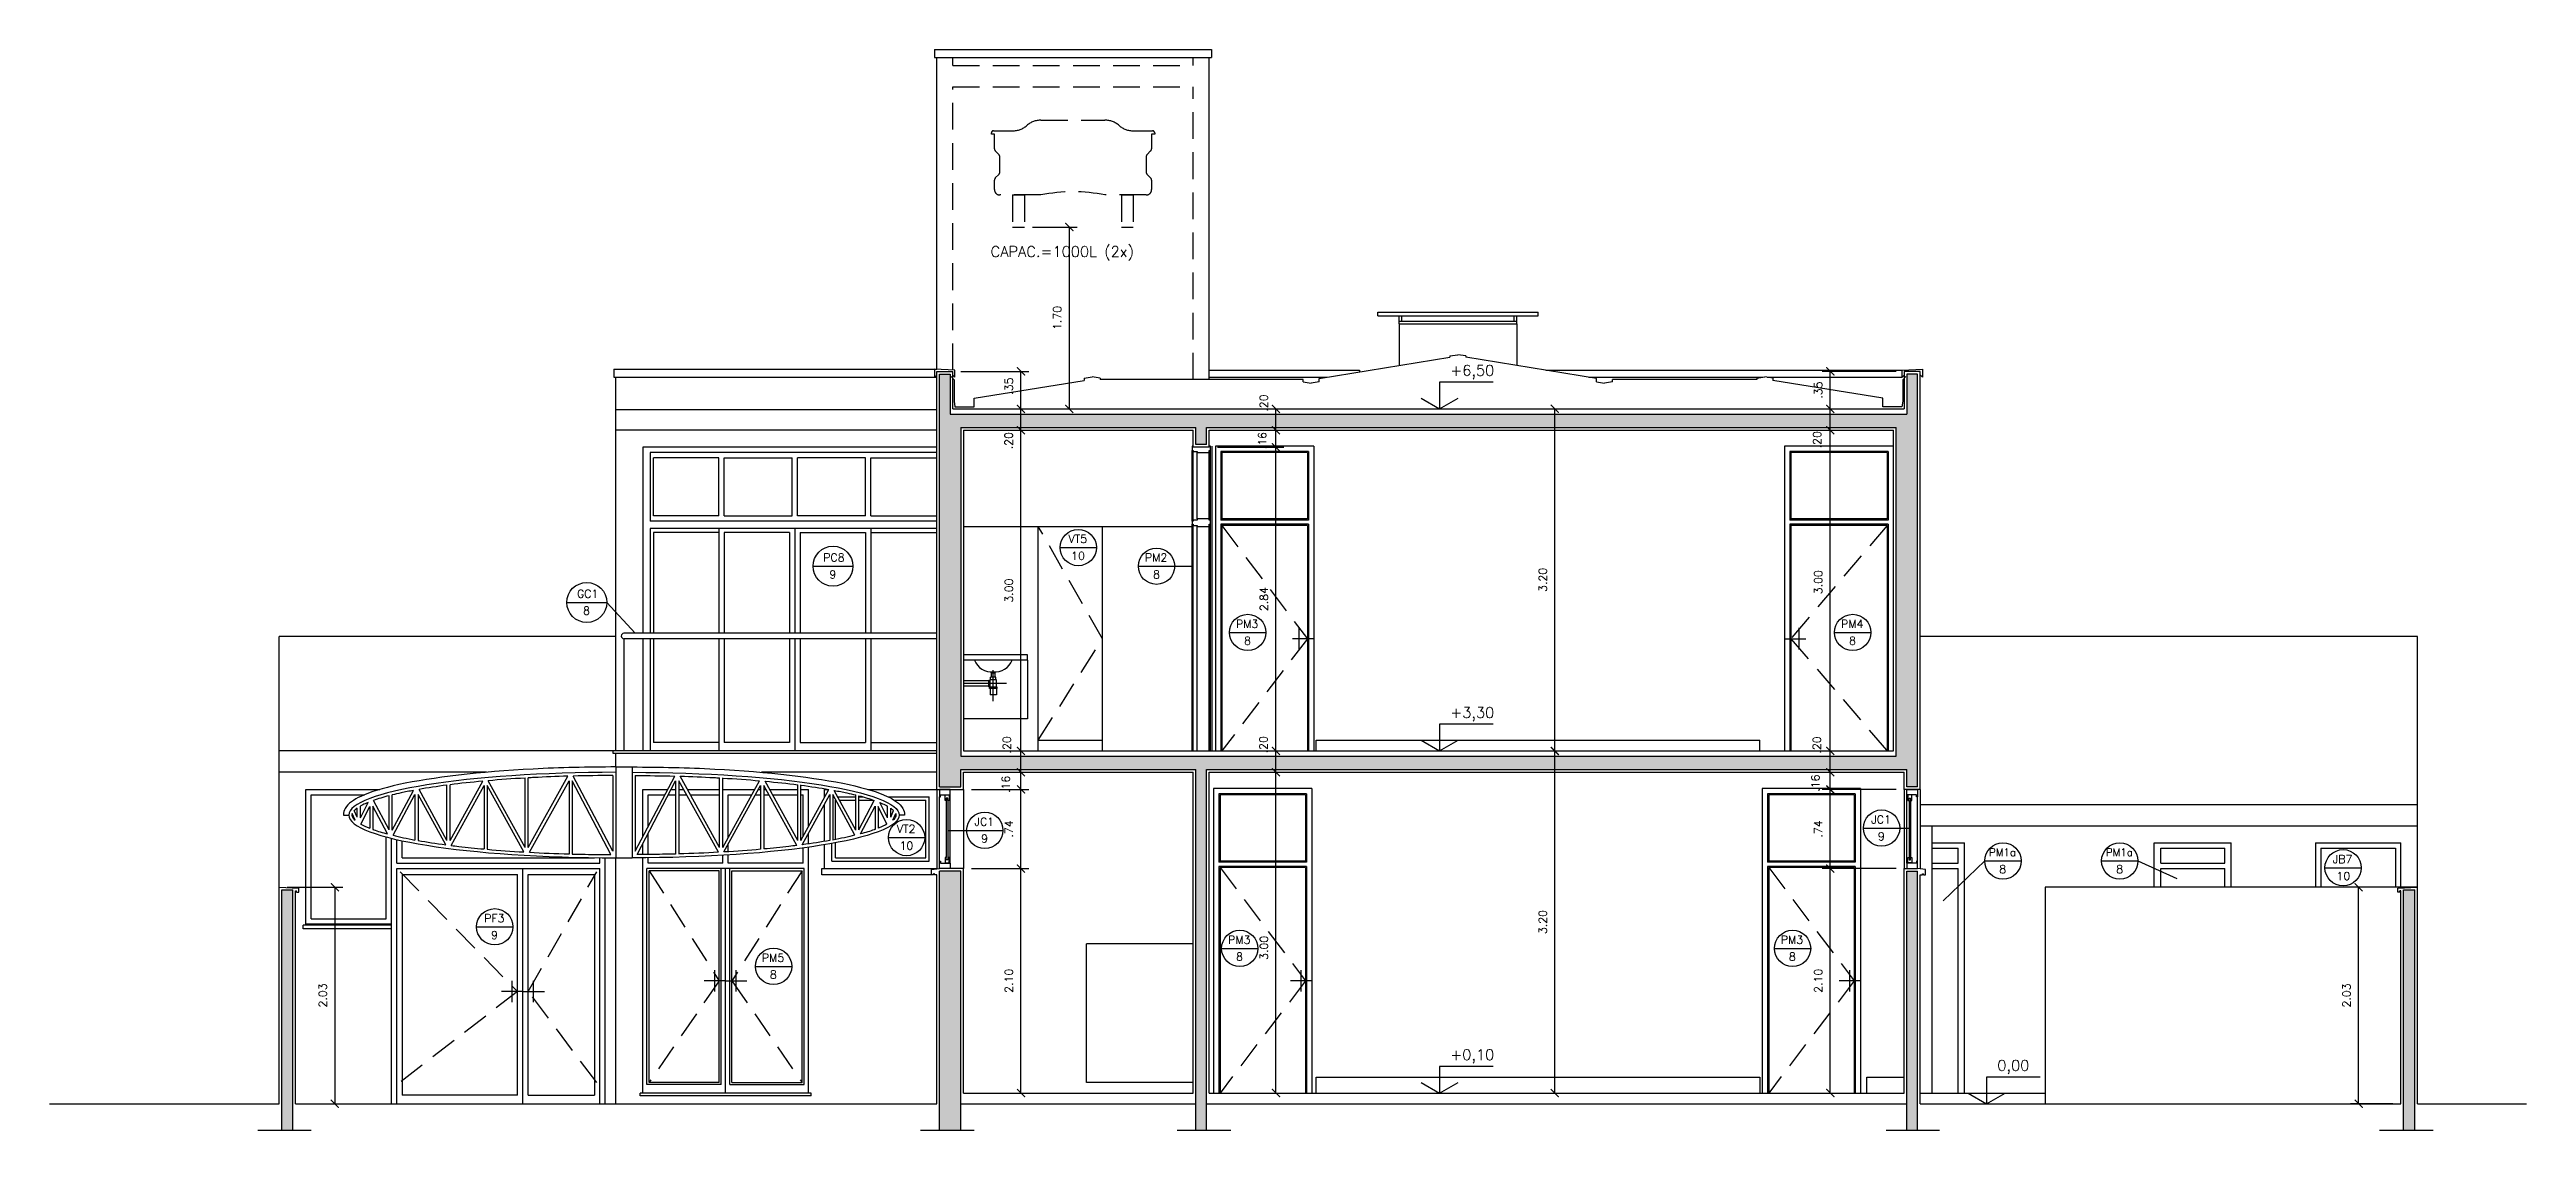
# Model space of a CAD drawing. Header units: millimetres. Extents: x 505 to 658, y 146 to 158.
# Drawn here: x 505.12 to 528.29, y 147.82 to 157.93 of the extents above; entities that cross this region are included whole.
import ezdxf

# ---------------------------------------------------------------- set-up
doc = ezdxf.new("R2010")
doc.units = ezdxf.units.MM
doc.linetypes.add('DASHDOT', pattern=[1, 0.5, -0.25, 0, -0.25])
doc.linetypes.add('HIDDEN', pattern=[0.375, 0.25, -0.125])
for name, color, linetype in [('ALV', 5, 'Continuous'), ('CAIX', 2, 'Continuous'), ('CAIXN', 7, 'Continuous'), ('COTAS', 1, 'Continuous'), ('LPROJ', 7, 'HIDDEN'), ('LVISTA', 1, 'Continuous'), ('LVISTA01', 8, 'Continuous'), ('LVISTA02', 1, 'Continuous'), ('LVISTA025', 3, 'Continuous'), ('METAL', 5, 'Continuous'), ('NOTAS', 2, 'Continuous'), ('PEÇAS', 7, 'Continuous'), ('REVEST', 2, 'Continuous'), ('SOLID', 8, 'Continuous')]:
    doc.layers.add(name, color=color, linetype=linetype)
doc.styles.add('60-50', font='romans.shx', dxfattribs={"height": 0.075})
doc.styles.add('80-50', font='romans.shx', dxfattribs={"height": 0.1})
doc.dimstyles.new('50', dxfattribs={"dimtxt": 0.1, "dimasz": 2.5, "dimexe": 1.25, "dimexo": 0.625, "dimgap": 0.075, "dimtad": 1, "dimzin": 0, "dimdsep": 46, "dimtxsty": '60-50', "dimcen": 2.5, "dimclrt": 3, "dimadec": 0, "dimazin": 0, "dimtfac": 1, "dimtmove": 0, "dimatfit": 3, "dimfxl": 1, "dimarcsym": 0})

msp = doc.modelspace()

# ---------------------------------------------------------------- texts
at = {"layer": 'CAIXN', "color": 2, "ltscale": 0.5, "attachment_point": 5, "style": '60-50'}
for s, insert, char_height in [('VT5', (514.743, 153.356), 0.075), ('PC8', (512.461, 153.182), 0.075), ('10', (514.745, 153.198), 0.075), ('PM2', (515.475, 153.182), 0.075), ('9', (512.451, 153.024), 0.075), ('8', (515.478, 153.024), 0.075), ('GC1', (510.158, 152.843), 0.075), ('8', (510.148, 152.685), 0.075), ('PM3', (516.327, 152.561), 0.075), ('PM4', (521.987, 152.561), 0.075), ('8', (516.33, 152.404), 0.075), ('8', (521.989, 152.404), 0.075), ('VT2', (513.137, 150.644), 0.075), ('JC1', (513.868, 150.711), 0.075), ('JC1', (522.256, 150.732), 0.075), ('9', (522.259, 150.574), 0.075), ('10', (513.14, 150.487), 0.075), ('9', (513.871, 150.553), 0.075), ('PM1a', (523.392, 150.425), 0.07), ('PM1a', (524.485, 150.425), 0.07), ('JB7', (526.573, 150.361), 0.075), ('8', (523.394, 150.267), 0.075), ('8', (524.488, 150.267), 0.075), ('10', (526.58, 150.203), 0.075), ('PF3', (509.285, 149.808), 0.075), ('9', (509.287, 149.651), 0.075), ('PM5', (511.892, 149.438), 0.075), ('PM3', (516.253, 149.607), 0.075), ('8', (516.256, 149.449), 0.075), ('PM3', (521.423, 149.607), 0.075), ('8', (521.426, 149.449), 0.075), ('8', (511.895, 149.281), 0.075)]:
    msp.add_mtext(s, dxfattribs=dict(at, insert=insert, char_height=char_height))
at = {"layer": 'NOTAS', "color": 3, "style": '80-50'}
for s, p in [('CAPAC.=1000L (2x)', (513.927, 155.994)), ('+6,50', (518.227, 154.882)), ('+3,30', (518.227, 151.682)), ('+0,10', (518.227, 148.482)), ('0,00', (523.343, 148.382))]:
    msp.add_text(s, height=0.1, dxfattribs=at).set_placement(p)

# ---------------------------------------------------------------- blocks, each defined once
blk = doc.blocks.new('_ARCHTICK')
at = {"color": 0, "linetype": 'ByBlock', "const_width": 0.15}
blk.add_lwpolyline([(-0.5, -0.5), (0.5, 0.5)], dxfattribs=at)
blk = doc.blocks.new('*D2')
at = {"color": 0, "linetype": 'ByBlock'}
for p, q in [((507.348, 150.098), (507.868, 150.098)), ((507.793, 150.098), (507.793, 148.073)), ((507.501, 148.073), (507.868, 148.073))]:
    blk.add_line(p, q, dxfattribs=at)
at = {"layer": 'DEFPOINTS', "color": 0, "linetype": 'ByBlock'}
for p in [(507.273, 150.098), (507.426, 148.073), (507.793, 148.073)]:
    blk.add_point(p, dxfattribs=at)
at = {"color": 0, "linetype": 'ByBlock', "xscale": 0.075, "yscale": 0.075, "zscale": 0.075}
for p, rotation in [((507.793, 150.098), 90), ((507.793, 148.073), 270)]:
    blk.add_blockref('_ARCHTICK', p, dxfattribs=dict(at, rotation=rotation))
at = {"color": 3, "linetype": 'ByBlock', "insert": (507.68, 149.086), "char_height": 0.075, "attachment_point": 5, "rotation": 90, "style": '60-50'}
blk.add_mtext('2.03', dxfattribs=at)
blk = doc.blocks.new('*D3')
at = {"color": 0, "linetype": 'ByBlock'}
for p, q in [((513.748, 150.273), (514.286, 150.273)), ((514.211, 148.173), (514.211, 150.273))]:
    blk.add_line(p, q, dxfattribs=at)
at = {"layer": 'DEFPOINTS', "color": 0, "linetype": 'ByBlock'}
for p in [(513.673, 150.273), (514.211, 150.273), (514.211, 148.173)]:
    blk.add_point(p, dxfattribs=at)
at = {"color": 0, "linetype": 'ByBlock', "xscale": 0.075, "yscale": 0.075, "zscale": 0.075}
for p, rotation in [((514.211, 150.273), 90), ((514.211, 148.173), 270)]:
    blk.add_blockref('_ARCHTICK', p, dxfattribs=dict(at, rotation=rotation))
at = {"color": 3, "linetype": 'ByBlock', "insert": (514.098, 149.223), "char_height": 0.075, "attachment_point": 5, "rotation": 90, "style": '60-50'}
blk.add_mtext('2.10', dxfattribs=at)
blk = doc.blocks.new('*D4')
at = {"color": 0, "linetype": 'ByBlock'}
for p, q in [((513.748, 151.013), (514.286, 151.013)), ((514.211, 150.273), (514.211, 151.013))]:
    blk.add_line(p, q, dxfattribs=at)
at = {"layer": 'DEFPOINTS', "color": 0, "linetype": 'ByBlock'}
for p in [(513.673, 151.013), (514.211, 151.013), (513.673, 150.273)]:
    blk.add_point(p, dxfattribs=at)
at = {"color": 0, "linetype": 'ByBlock', "xscale": 0.075, "yscale": 0.075, "zscale": 0.075}
for p, rotation in [((514.211, 151.013), 90), ((514.211, 150.273), 270)]:
    blk.add_blockref('_ARCHTICK', p, dxfattribs=dict(at, rotation=rotation))
at = {"color": 3, "linetype": 'ByBlock', "insert": (514.098, 150.643), "char_height": 0.075, "attachment_point": 5, "rotation": 90, "style": '60-50'}
blk.add_mtext('.74', dxfattribs=at)
blk = doc.blocks.new('*D5')
at = {"color": 0, "linetype": 'ByBlock'}
blk.add_line((514.211, 151.013), (514.211, 151.173), dxfattribs=at)
at = {"layer": 'DEFPOINTS', "color": 0, "linetype": 'ByBlock'}
for p in [(514.211, 151.173), (514.211, 151.173), (513.673, 151.013)]:
    blk.add_point(p, dxfattribs=at)
at = {"color": 0, "linetype": 'ByBlock', "xscale": 0.075, "yscale": 0.075, "zscale": 0.075}
for p, rotation in [((514.211, 151.173), 90), ((514.211, 151.013), 270)]:
    blk.add_blockref('_ARCHTICK', p, dxfattribs=dict(at, rotation=rotation))
at = {"color": 3, "linetype": 'ByBlock', "insert": (514.069, 151.061), "char_height": 0.075, "attachment_point": 5, "rotation": 90, "style": '60-50'}
blk.add_mtext('.16', dxfattribs=at)
blk = doc.blocks.new('*D6')
at = {"color": 0, "linetype": 'ByBlock'}
blk.add_line((514.211, 151.173), (514.211, 151.373), dxfattribs=at)
at = {"layer": 'DEFPOINTS', "color": 0, "linetype": 'ByBlock'}
for p in [(514.211, 151.373), (514.211, 151.373), (514.211, 151.173)]:
    blk.add_point(p, dxfattribs=at)
at = {"color": 0, "linetype": 'ByBlock', "xscale": 0.075, "yscale": 0.075, "zscale": 0.075}
for p, rotation in [((514.211, 151.373), 90), ((514.211, 151.173), 270)]:
    blk.add_blockref('_ARCHTICK', p, dxfattribs=dict(at, rotation=rotation))
at = {"color": 3, "linetype": 'ByBlock', "insert": (514.079, 151.43), "char_height": 0.075, "attachment_point": 5, "rotation": 90, "style": '60-50'}
blk.add_mtext('.20', dxfattribs=at)
blk = doc.blocks.new('*D7')
at = {"color": 0, "linetype": 'ByBlock'}
blk.add_line((514.211, 151.373), (514.211, 154.373), dxfattribs=at)
at = {"layer": 'DEFPOINTS', "color": 0, "linetype": 'ByBlock'}
for p in [(514.211, 154.373), (514.211, 154.373), (514.211, 151.373)]:
    blk.add_point(p, dxfattribs=at)
at = {"color": 0, "linetype": 'ByBlock', "xscale": 0.075, "yscale": 0.075, "zscale": 0.075}
for p, rotation in [((514.211, 154.373), 90), ((514.211, 151.373), 270)]:
    blk.add_blockref('_ARCHTICK', p, dxfattribs=dict(at, rotation=rotation))
at = {"color": 3, "linetype": 'ByBlock', "insert": (514.098, 152.873), "char_height": 0.075, "attachment_point": 5, "rotation": 90, "style": '60-50'}
blk.add_mtext('3.00', dxfattribs=at)
blk = doc.blocks.new('*D8')
at = {"color": 0, "linetype": 'ByBlock'}
blk.add_line((514.211, 154.373), (514.211, 154.573), dxfattribs=at)
at = {"layer": 'DEFPOINTS', "color": 0, "linetype": 'ByBlock'}
for p in [(514.211, 154.573), (514.211, 154.573), (514.211, 154.373)]:
    blk.add_point(p, dxfattribs=at)
at = {"color": 0, "linetype": 'ByBlock', "xscale": 0.075, "yscale": 0.075, "zscale": 0.075}
for p, rotation in [((514.211, 154.573), 90), ((514.211, 154.373), 270)]:
    blk.add_blockref('_ARCHTICK', p, dxfattribs=dict(at, rotation=rotation))
at = {"color": 3, "linetype": 'ByBlock', "insert": (514.096, 154.275), "char_height": 0.075, "attachment_point": 5, "rotation": 90, "style": '60-50'}
blk.add_mtext('.20', dxfattribs=at)
blk = doc.blocks.new('*D9')
at = {"color": 0, "linetype": 'ByBlock'}
for p, q in [((513.648, 154.923), (514.286, 154.923)), ((514.211, 154.573), (514.211, 154.923))]:
    blk.add_line(p, q, dxfattribs=at)
at = {"layer": 'DEFPOINTS', "color": 0, "linetype": 'ByBlock'}
for p in [(513.573, 154.923), (514.211, 154.923), (514.211, 154.573)]:
    blk.add_point(p, dxfattribs=at)
at = {"color": 0, "linetype": 'ByBlock', "xscale": 0.075, "yscale": 0.075, "zscale": 0.075}
for p, rotation in [((514.211, 154.923), 90), ((514.211, 154.573), 270)]:
    blk.add_blockref('_ARCHTICK', p, dxfattribs=dict(at, rotation=rotation))
at = {"color": 3, "linetype": 'ByBlock', "insert": (514.098, 154.785), "char_height": 0.075, "attachment_point": 5, "rotation": 90, "style": '60-50'}
blk.add_mtext('.35', dxfattribs=at)
blk = doc.blocks.new('*D10')
at = {"color": 0, "linetype": 'ByBlock'}
for p, q in [((514.318, 156.273), (514.738, 156.273)), ((514.663, 156.273), (514.663, 154.573)), ((514.679, 154.573), (514.738, 154.573))]:
    blk.add_line(p, q, dxfattribs=at)
at = {"layer": 'DEFPOINTS', "color": 0, "linetype": 'ByBlock'}
for p in [(514.243, 156.273), (514.604, 154.573), (514.663, 154.573)]:
    blk.add_point(p, dxfattribs=at)
at = {"color": 0, "linetype": 'ByBlock', "xscale": 0.075, "yscale": 0.075, "zscale": 0.075}
for p, rotation in [((514.663, 156.273), 90), ((514.663, 154.573), 270)]:
    blk.add_blockref('_ARCHTICK', p, dxfattribs=dict(at, rotation=rotation))
at = {"color": 3, "linetype": 'ByBlock', "insert": (514.55, 155.423), "char_height": 0.075, "attachment_point": 5, "rotation": 90, "style": '60-50'}
blk.add_mtext('1.70', dxfattribs=at)
blk = doc.blocks.new('*D11')
at = {"color": 0, "linetype": 'ByBlock'}
blk.add_line((516.596, 148.173), (516.596, 151.173), dxfattribs=at)
at = {"layer": 'DEFPOINTS', "color": 0, "linetype": 'ByBlock'}
for p in [(516.596, 151.173), (516.596, 151.173), (516.596, 148.173)]:
    blk.add_point(p, dxfattribs=at)
at = {"color": 0, "linetype": 'ByBlock', "xscale": 0.075, "yscale": 0.075, "zscale": 0.075}
for p, rotation in [((516.596, 151.173), 90), ((516.596, 148.173), 270)]:
    blk.add_blockref('_ARCHTICK', p, dxfattribs=dict(at, rotation=rotation))
at = {"color": 3, "linetype": 'ByBlock', "insert": (516.484, 149.531), "char_height": 0.075, "attachment_point": 5, "rotation": 90, "style": '60-50'}
blk.add_mtext('3.00', dxfattribs=at)
blk = doc.blocks.new('*D12')
at = {"color": 0, "linetype": 'ByBlock'}
blk.add_line((516.596, 151.173), (516.596, 151.373), dxfattribs=at)
at = {"layer": 'DEFPOINTS', "color": 0, "linetype": 'ByBlock'}
for p in [(516.596, 151.373), (516.596, 151.373), (516.596, 151.173)]:
    blk.add_point(p, dxfattribs=at)
at = {"color": 0, "linetype": 'ByBlock', "xscale": 0.075, "yscale": 0.075, "zscale": 0.075}
for p, rotation in [((516.596, 151.373), 90), ((516.596, 151.173), 270)]:
    blk.add_blockref('_ARCHTICK', p, dxfattribs=dict(at, rotation=rotation))
at = {"color": 3, "linetype": 'ByBlock', "insert": (516.479, 151.431), "char_height": 0.075, "attachment_point": 5, "rotation": 90, "style": '60-50'}
blk.add_mtext('.20', dxfattribs=at)
blk = doc.blocks.new('*D13')
at = {"color": 0, "linetype": 'ByBlock'}
for p, q in [((516.048, 154.213), (516.671, 154.213)), ((516.596, 151.373), (516.596, 154.213))]:
    blk.add_line(p, q, dxfattribs=at)
at = {"layer": 'DEFPOINTS', "color": 0, "linetype": 'ByBlock'}
for p in [(515.973, 154.213), (516.596, 154.213), (516.596, 151.373)]:
    blk.add_point(p, dxfattribs=at)
at = {"color": 0, "linetype": 'ByBlock', "xscale": 0.075, "yscale": 0.075, "zscale": 0.075}
for p, rotation in [((516.596, 154.213), 90), ((516.596, 151.373), 270)]:
    blk.add_blockref('_ARCHTICK', p, dxfattribs=dict(at, rotation=rotation))
at = {"color": 3, "linetype": 'ByBlock', "insert": (516.484, 152.793), "char_height": 0.075, "attachment_point": 5, "rotation": 90, "style": '60-50'}
blk.add_mtext('2.84', dxfattribs=at)
blk = doc.blocks.new('*D14')
at = {"color": 0, "linetype": 'ByBlock'}
blk.add_line((516.596, 154.213), (516.596, 154.373), dxfattribs=at)
at = {"layer": 'DEFPOINTS', "color": 0, "linetype": 'ByBlock'}
for p in [(516.596, 154.373), (516.596, 154.373), (515.973, 154.213)]:
    blk.add_point(p, dxfattribs=at)
at = {"color": 0, "linetype": 'ByBlock', "xscale": 0.075, "yscale": 0.075, "zscale": 0.075}
for p, rotation in [((516.596, 154.373), 90), ((516.596, 154.213), 270)]:
    blk.add_blockref('_ARCHTICK', p, dxfattribs=dict(at, rotation=rotation))
at = {"color": 3, "linetype": 'ByBlock', "insert": (516.468, 154.276), "char_height": 0.075, "attachment_point": 5, "rotation": 90, "style": '60-50'}
blk.add_mtext('.16', dxfattribs=at)
blk = doc.blocks.new('*D15')
at = {"color": 0, "linetype": 'ByBlock'}
blk.add_line((516.596, 154.373), (516.596, 154.573), dxfattribs=at)
at = {"layer": 'DEFPOINTS', "color": 0, "linetype": 'ByBlock'}
for p in [(516.596, 154.573), (516.596, 154.573), (516.596, 154.373)]:
    blk.add_point(p, dxfattribs=at)
at = {"color": 0, "linetype": 'ByBlock', "xscale": 0.075, "yscale": 0.075, "zscale": 0.075}
for p, rotation in [((516.596, 154.573), 90), ((516.596, 154.373), 270)]:
    blk.add_blockref('_ARCHTICK', p, dxfattribs=dict(at, rotation=rotation))
at = {"color": 3, "linetype": 'ByBlock', "insert": (516.482, 154.627), "char_height": 0.075, "attachment_point": 5, "rotation": 90, "style": '60-50'}
blk.add_mtext('.20', dxfattribs=at)
blk = doc.blocks.new('*D16')
at = {"color": 0, "linetype": 'ByBlock'}
for p, q in [((522.398, 150.273), (521.706, 150.273)), ((521.781, 148.173), (521.781, 150.273))]:
    blk.add_line(p, q, dxfattribs=at)
at = {"layer": 'DEFPOINTS', "color": 0, "linetype": 'ByBlock'}
for p in [(521.781, 150.273), (522.473, 150.273), (521.781, 148.173)]:
    blk.add_point(p, dxfattribs=at)
at = {"color": 0, "linetype": 'ByBlock', "xscale": 0.075, "yscale": 0.075, "zscale": 0.075}
for p, rotation in [((521.781, 150.273), 90), ((521.781, 148.173), 270)]:
    blk.add_blockref('_ARCHTICK', p, dxfattribs=dict(at, rotation=rotation))
at = {"color": 3, "linetype": 'ByBlock', "insert": (521.669, 149.223), "char_height": 0.075, "attachment_point": 5, "rotation": 90, "style": '60-50'}
blk.add_mtext('2.10', dxfattribs=at)
blk = doc.blocks.new('*D17')
at = {"color": 0, "linetype": 'ByBlock'}
for p, q in [((522.398, 151.013), (521.706, 151.013)), ((521.781, 150.273), (521.781, 151.013))]:
    blk.add_line(p, q, dxfattribs=at)
at = {"layer": 'DEFPOINTS', "color": 0, "linetype": 'ByBlock'}
for p in [(521.781, 151.013), (522.473, 151.013), (522.473, 150.273)]:
    blk.add_point(p, dxfattribs=at)
at = {"color": 0, "linetype": 'ByBlock', "xscale": 0.075, "yscale": 0.075, "zscale": 0.075}
for p, rotation in [((521.781, 151.013), 90), ((521.781, 150.273), 270)]:
    blk.add_blockref('_ARCHTICK', p, dxfattribs=dict(at, rotation=rotation))
at = {"color": 3, "linetype": 'ByBlock', "insert": (521.669, 150.643), "char_height": 0.075, "attachment_point": 5, "rotation": 90, "style": '60-50'}
blk.add_mtext('.74', dxfattribs=at)
blk = doc.blocks.new('*D18')
at = {"color": 0, "linetype": 'ByBlock'}
blk.add_line((521.781, 151.013), (521.781, 151.173), dxfattribs=at)
at = {"layer": 'DEFPOINTS', "color": 0, "linetype": 'ByBlock'}
for p in [(521.781, 151.173), (521.781, 151.173), (522.473, 151.013)]:
    blk.add_point(p, dxfattribs=at)
at = {"color": 0, "linetype": 'ByBlock', "xscale": 0.075, "yscale": 0.075, "zscale": 0.075}
for p, rotation in [((521.781, 151.173), 90), ((521.781, 151.013), 270)]:
    blk.add_blockref('_ARCHTICK', p, dxfattribs=dict(at, rotation=rotation))
at = {"color": 3, "linetype": 'ByBlock', "insert": (521.642, 151.072), "char_height": 0.075, "attachment_point": 5, "rotation": 90, "style": '60-50'}
blk.add_mtext('.16', dxfattribs=at)
blk = doc.blocks.new('*D19')
at = {"color": 0, "linetype": 'ByBlock'}
blk.add_line((521.781, 151.173), (521.781, 151.373), dxfattribs=at)
at = {"layer": 'DEFPOINTS', "color": 0, "linetype": 'ByBlock'}
for p in [(521.781, 151.373), (521.781, 151.373), (521.781, 151.173)]:
    blk.add_point(p, dxfattribs=at)
at = {"color": 0, "linetype": 'ByBlock', "xscale": 0.075, "yscale": 0.075, "zscale": 0.075}
for p, rotation in [((521.781, 151.373), 90), ((521.781, 151.173), 270)]:
    blk.add_blockref('_ARCHTICK', p, dxfattribs=dict(at, rotation=rotation))
at = {"color": 3, "linetype": 'ByBlock', "insert": (521.656, 151.429), "char_height": 0.075, "attachment_point": 5, "rotation": 90, "style": '60-50'}
blk.add_mtext('.20', dxfattribs=at)
blk = doc.blocks.new('*D20')
at = {"color": 0, "linetype": 'ByBlock'}
blk.add_line((521.781, 151.373), (521.781, 154.373), dxfattribs=at)
at = {"layer": 'DEFPOINTS', "color": 0, "linetype": 'ByBlock'}
for p in [(521.781, 154.373), (521.781, 154.373), (521.781, 151.373)]:
    blk.add_point(p, dxfattribs=at)
at = {"color": 0, "linetype": 'ByBlock', "xscale": 0.075, "yscale": 0.075, "zscale": 0.075}
for p, rotation in [((521.781, 154.373), 90), ((521.781, 151.373), 270)]:
    blk.add_blockref('_ARCHTICK', p, dxfattribs=dict(at, rotation=rotation))
at = {"color": 3, "linetype": 'ByBlock', "insert": (521.669, 152.951), "char_height": 0.075, "attachment_point": 5, "rotation": 90, "style": '60-50'}
blk.add_mtext('3.00', dxfattribs=at)
blk = doc.blocks.new('*D21')
at = {"color": 0, "linetype": 'ByBlock'}
blk.add_line((521.781, 154.373), (521.781, 154.573), dxfattribs=at)
at = {"layer": 'DEFPOINTS', "color": 0, "linetype": 'ByBlock'}
for p in [(521.781, 154.573), (521.781, 154.573), (521.781, 154.373)]:
    blk.add_point(p, dxfattribs=at)
at = {"color": 0, "linetype": 'ByBlock', "xscale": 0.075, "yscale": 0.075, "zscale": 0.075}
for p, rotation in [((521.781, 154.573), 90), ((521.781, 154.373), 270)]:
    blk.add_blockref('_ARCHTICK', p, dxfattribs=dict(at, rotation=rotation))
at = {"color": 3, "linetype": 'ByBlock', "insert": (521.658, 154.284), "char_height": 0.075, "attachment_point": 5, "rotation": 90, "style": '60-50'}
blk.add_mtext('.20', dxfattribs=at)
blk = doc.blocks.new('*D22')
at = {"color": 0, "linetype": 'ByBlock'}
for p, q in [((522.398, 154.923), (521.706, 154.923)), ((521.781, 154.573), (521.781, 154.923))]:
    blk.add_line(p, q, dxfattribs=at)
at = {"layer": 'DEFPOINTS', "color": 0, "linetype": 'ByBlock'}
for p in [(521.781, 154.923), (522.473, 154.923), (521.781, 154.573)]:
    blk.add_point(p, dxfattribs=at)
at = {"color": 0, "linetype": 'ByBlock', "xscale": 0.075, "yscale": 0.075, "zscale": 0.075}
for p, rotation in [((521.781, 154.923), 90), ((521.781, 154.573), 270)]:
    blk.add_blockref('_ARCHTICK', p, dxfattribs=dict(at, rotation=rotation))
at = {"color": 3, "linetype": 'ByBlock', "insert": (521.669, 154.748), "char_height": 0.075, "attachment_point": 5, "rotation": 90, "style": '60-50'}
blk.add_mtext('.35', dxfattribs=at)
blk = doc.blocks.new('*D23')
at = {"color": 0, "linetype": 'ByBlock'}
blk.add_line((519.204, 148.173), (519.204, 151.373), dxfattribs=at)
at = {"layer": 'DEFPOINTS', "color": 0, "linetype": 'ByBlock'}
for p in [(519.204, 151.373), (519.204, 151.373), (519.204, 148.173)]:
    blk.add_point(p, dxfattribs=at)
at = {"color": 0, "linetype": 'ByBlock', "xscale": 0.075, "yscale": 0.075, "zscale": 0.075}
for p, rotation in [((519.204, 151.373), 90), ((519.204, 148.173), 270)]:
    blk.add_blockref('_ARCHTICK', p, dxfattribs=dict(at, rotation=rotation))
at = {"color": 3, "linetype": 'ByBlock', "insert": (519.092, 149.773), "char_height": 0.075, "attachment_point": 5, "rotation": 90, "style": '60-50'}
blk.add_mtext('3.20', dxfattribs=at)
blk = doc.blocks.new('*D24')
at = {"color": 0, "linetype": 'ByBlock'}
blk.add_line((519.204, 151.373), (519.204, 154.573), dxfattribs=at)
at = {"layer": 'DEFPOINTS', "color": 0, "linetype": 'ByBlock'}
for p in [(519.204, 154.573), (519.204, 154.573), (519.204, 151.373)]:
    blk.add_point(p, dxfattribs=at)
at = {"color": 0, "linetype": 'ByBlock', "xscale": 0.075, "yscale": 0.075, "zscale": 0.075}
for p, rotation in [((519.204, 154.573), 90), ((519.204, 151.373), 270)]:
    blk.add_blockref('_ARCHTICK', p, dxfattribs=dict(at, rotation=rotation))
at = {"color": 3, "linetype": 'ByBlock', "insert": (519.092, 152.973), "char_height": 0.075, "attachment_point": 5, "rotation": 90, "style": '60-50'}
blk.add_mtext('3.20', dxfattribs=at)
blk = doc.blocks.new('*D25')
at = {"color": 0, "linetype": 'ByBlock'}
for p, q in [((527.198, 150.098), (526.648, 150.098)), ((526.723, 148.073), (526.723, 150.098)), ((527.044, 148.073), (526.648, 148.073))]:
    blk.add_line(p, q, dxfattribs=at)
at = {"layer": 'DEFPOINTS', "color": 0, "linetype": 'ByBlock'}
for p in [(526.723, 150.098), (527.273, 150.098), (527.119, 148.073)]:
    blk.add_point(p, dxfattribs=at)
at = {"color": 0, "linetype": 'ByBlock', "xscale": 0.075, "yscale": 0.075, "zscale": 0.075}
for p, rotation in [((526.723, 150.098), 90), ((526.723, 148.073), 270)]:
    blk.add_blockref('_ARCHTICK', p, dxfattribs=dict(at, rotation=rotation))
at = {"color": 3, "linetype": 'ByBlock', "insert": (526.61, 149.086), "char_height": 0.075, "attachment_point": 5, "rotation": 90, "style": '60-50'}
blk.add_mtext('2.03', dxfattribs=at)

# ---------------------------------------------------------------- dimensions: what is measured, and where the dimension line sits
at = {"layer": 'COTAS'}
for base, p1, p2, override, picture, middle in [((514.663, 154.573), (514.243, 156.273), (514.604, 154.573), {"dimasz": 0.075, "dimexe": 0.075, "dimexo": 0.075, "dimzin": 4, "dimblk1": 'ARCHTICK', "dimblk2": 'ARCHTICK', "dimsah": 1, "dimtofl": 0, "dimtmove": 2}, '*D10', (514.55, 155.423)), ((521.781, 154.923), (521.781, 154.573), (522.473, 154.923), {"dimasz": 0.075, "dimexe": 0.075, "dimexo": 0.075, "dimzin": 4, "dimblk1": 'ARCHTICK', "dimblk2": 'ARCHTICK', "dimsah": 1, "dimse1": 1, "dimtofl": 0, "dimtmove": 2}, '*D22', (521.669, 154.748)), ((519.204, 154.573), (519.204, 151.373), (519.204, 154.573), {"dimasz": 0.075, "dimexe": 0.075, "dimexo": 0.075, "dimzin": 4, "dimblk1": 'ARCHTICK', "dimblk2": 'ARCHTICK', "dimsah": 1, "dimse1": 1, "dimtofl": 0, "dimtmove": 2}, '*D24', (519.092, 152.973)), ((514.211, 154.373), (514.211, 151.373), (514.211, 154.373), {"dimasz": 0.075, "dimexe": 0.075, "dimexo": 0.075, "dimzin": 4, "dimblk1": 'ARCHTICK', "dimblk2": 'ARCHTICK', "dimsah": 1, "dimse1": 1, "dimtofl": 0, "dimtmove": 2}, '*D7', (514.098, 152.873)), ((516.596, 154.213), (516.596, 151.373), (515.973, 154.213), {"dimasz": 0.075, "dimexe": 0.075, "dimexo": 0.075, "dimzin": 4, "dimblk1": 'ARCHTICK', "dimblk2": 'ARCHTICK', "dimsah": 1, "dimse1": 1, "dimtofl": 0, "dimtmove": 2}, '*D13', (516.484, 152.793)), ((519.204, 151.373), (519.204, 148.173), (519.204, 151.373), {"dimasz": 0.075, "dimexe": 0.075, "dimexo": 0.075, "dimzin": 4, "dimblk1": 'ARCHTICK', "dimblk2": 'ARCHTICK', "dimsah": 1, "dimtofl": 0, "dimtmove": 2}, '*D23', (519.092, 149.773)), ((514.211, 151.013), (513.673, 150.273), (513.673, 151.013), {"dimasz": 0.075, "dimexe": 0.075, "dimexo": 0.075, "dimzin": 4, "dimblk1": 'ARCHTICK', "dimblk2": 'ARCHTICK', "dimsah": 1, "dimse1": 1, "dimtofl": 0, "dimtmove": 2}, '*D4', (514.098, 150.643)), ((521.781, 151.013), (522.473, 150.273), (522.473, 151.013), {"dimasz": 0.075, "dimexe": 0.075, "dimexo": 0.075, "dimzin": 4, "dimblk1": 'ARCHTICK', "dimblk2": 'ARCHTICK', "dimsah": 1, "dimse1": 1, "dimtofl": 0, "dimtmove": 2}, '*D17', (521.669, 150.643)), ((507.792747102, 148.073293993), (507.272589087, 150.098293993), (507.42631879, 148.073293993), {"dimasz": 0.075, "dimexe": 0.075, "dimexo": 0.075, "dimzin": 4, "dimblk1": 'ARCHTICK', "dimblk2": 'ARCHTICK', "dimsah": 1, "dimtofl": 0, "dimtmove": 2}, '*D2', (507.680247102, 149.085793993)), ((514.211, 150.273), (514.211, 148.173), (513.673, 150.273), {"dimasz": 0.075, "dimexe": 0.075, "dimexo": 0.075, "dimzin": 4, "dimblk1": 'ARCHTICK', "dimblk2": 'ARCHTICK', "dimsah": 1, "dimtofl": 0, "dimtmove": 2}, '*D3', (514.098, 149.223)), ((521.781, 150.273), (521.781, 148.173), (522.473, 150.273), {"dimasz": 0.075, "dimexe": 0.075, "dimexo": 0.075, "dimzin": 4, "dimblk1": 'ARCHTICK', "dimblk2": 'ARCHTICK', "dimsah": 1, "dimtofl": 0, "dimtmove": 2}, '*D16', (521.669, 149.223)), ((526.722613612, 150.098293993), (527.118859383, 148.073293993), (527.272589087, 150.098293993), {"dimasz": 0.075, "dimexe": 0.075, "dimexo": 0.075, "dimzin": 4, "dimblk1": 'ARCHTICK', "dimblk2": 'ARCHTICK', "dimsah": 1, "dimtofl": 0, "dimtmove": 2}, '*D25', (526.610113612, 149.085793993))]:
    dim = msp.add_linear_dim(base=base, p1=p1, p2=p2, angle=90, dimstyle='50', override=override, dxfattribs=at)
    dim.commit()
    dim.dimension.update_dxf_attribs({"geometry": picture, "text_midpoint": middle})
for base, p1, p2, override, picture, middle in [((514.211, 154.923), (514.211, 154.573), (513.573, 154.923), {"dimasz": 0.075, "dimexe": 0.075, "dimexo": 0.075, "dimzin": 4, "dimblk1": 'ARCHTICK', "dimblk2": 'ARCHTICK', "dimsah": 1, "dimse1": 1, "dimtofl": 0, "dimtmove": 2}, '*D9', (514.098, 154.785)), ((514.211, 154.573), (514.211, 154.373), (514.211, 154.573), {"dimasz": 0.075, "dimexe": 0.075, "dimexo": 0.075, "dimzin": 4, "dimblk1": 'ARCHTICK', "dimblk2": 'ARCHTICK', "dimsah": 1, "dimse1": 1, "dimtofl": 0, "dimtmove": 2}, '*D8', (514.096, 154.275)), ((516.596, 154.573), (516.596, 154.373), (516.596, 154.573), {"dimasz": 0.075, "dimexe": 0.075, "dimexo": 0.075, "dimzin": 4, "dimblk1": 'ARCHTICK', "dimblk2": 'ARCHTICK', "dimsah": 1, "dimse1": 1, "dimtofl": 0, "dimtmove": 2}, '*D15', (516.482, 154.627)), ((521.781, 154.573), (521.781, 154.373), (521.781, 154.573), {"dimasz": 0.075, "dimexe": 0.075, "dimexo": 0.075, "dimzin": 4, "dimblk1": 'ARCHTICK', "dimblk2": 'ARCHTICK', "dimsah": 1, "dimse1": 1, "dimtofl": 0, "dimtmove": 2}, '*D21', (521.658, 154.284)), ((516.596, 154.373), (515.973, 154.213), (516.596, 154.373), {"dimasz": 0.075, "dimexe": 0.075, "dimexo": 0.075, "dimzin": 4, "dimblk1": 'ARCHTICK', "dimblk2": 'ARCHTICK', "dimsah": 1, "dimse1": 1, "dimtofl": 0, "dimtmove": 2}, '*D14', (516.468, 154.276)), ((521.781, 154.373), (521.781, 151.373), (521.781, 154.373), {"dimasz": 0.075, "dimexe": 0.075, "dimexo": 0.075, "dimzin": 4, "dimblk1": 'ARCHTICK', "dimblk2": 'ARCHTICK', "dimsah": 1, "dimse1": 1, "dimtofl": 0, "dimtmove": 2}, '*D20', (521.669, 152.951)), ((514.211, 151.373), (514.211, 151.173), (514.211, 151.373), {"dimasz": 0.075, "dimexe": 0.075, "dimexo": 0.075, "dimzin": 4, "dimblk1": 'ARCHTICK', "dimblk2": 'ARCHTICK', "dimsah": 1, "dimse1": 1, "dimtofl": 0, "dimtmove": 2}, '*D6', (514.079, 151.43)), ((516.596, 151.373), (516.596, 151.173), (516.596, 151.373), {"dimasz": 0.075, "dimexe": 0.075, "dimexo": 0.075, "dimzin": 4, "dimblk1": 'ARCHTICK', "dimblk2": 'ARCHTICK', "dimsah": 1, "dimse1": 1, "dimtofl": 0, "dimtmove": 2}, '*D12', (516.479, 151.431)), ((521.781, 151.373), (521.781, 151.173), (521.781, 151.373), {"dimasz": 0.075, "dimexe": 0.075, "dimexo": 0.075, "dimzin": 4, "dimblk1": 'ARCHTICK', "dimblk2": 'ARCHTICK', "dimsah": 1, "dimse1": 1, "dimtofl": 0, "dimtmove": 2}, '*D19', (521.656, 151.429)), ((514.211, 151.173), (513.673, 151.013), (514.211, 151.173), {"dimasz": 0.075, "dimexe": 0.075, "dimexo": 0.075, "dimzin": 4, "dimblk1": 'ARCHTICK', "dimblk2": 'ARCHTICK', "dimsah": 1, "dimse1": 1, "dimtofl": 0, "dimtmove": 2}, '*D5', (514.069, 151.061)), ((516.596, 151.173), (516.596, 148.173), (516.596, 151.173), {"dimasz": 0.075, "dimexe": 0.075, "dimexo": 0.075, "dimzin": 4, "dimblk1": 'ARCHTICK', "dimblk2": 'ARCHTICK', "dimsah": 1, "dimtofl": 0, "dimtmove": 2}, '*D11', (516.484, 149.531)), ((521.781, 151.173), (522.473, 151.013), (521.781, 151.173), {"dimasz": 0.075, "dimexe": 0.075, "dimexo": 0.075, "dimzin": 4, "dimblk1": 'ARCHTICK', "dimblk2": 'ARCHTICK', "dimsah": 1, "dimse1": 1, "dimtofl": 0, "dimtmove": 2}, '*D18', (521.642, 151.072))]:
    dim = msp.add_linear_dim(base=base, p1=p1, p2=p2, angle=90, dimstyle='50', override=override, dxfattribs=at)
    dim.commit()
    dim.dimension.update_dxf_attribs({"geometry": picture, "text_midpoint": middle, "dimtype": 160})

# ---------------------------------------------------------------- hatches: boundary and pattern name
at = {"layer": 'SOLID'}
h = msp.add_hatch(color=256, dxfattribs=at)
h.paths.add_polyline_path([(507.401, 150.073), (507.298, 150.073), (507.298, 147.823), (507.401, 147.823)])
h.paths.add_polyline_path([(527.248, 150.073), (527.144, 150.073), (527.144, 147.823), (527.248, 147.823)])
h.paths.add_polyline_path([(522.598, 150.248), (522.498, 150.248), (522.498, 147.823), (522.598, 147.823)], flags=17)
h.paths.add_polyline_path([(515.948, 151.198), (522.498, 151.198), (522.498, 151.038), (522.598, 151.038), (522.598, 154.898), (522.498, 154.898), (522.498, 154.523), (515.598, 154.523), (513.548, 154.523), (513.548, 154.898), (513.448, 154.898), (513.448, 151.038), (513.648, 151.038), (513.648, 151.198), (515.848, 151.198), (515.848, 147.823), (515.948, 147.823)])
h.paths.add_polyline_path([(513.648, 151.323), (513.648, 154.398), (515.848, 154.398), (515.848, 154.238), (515.948, 154.238), (515.948, 154.398), (522.398, 154.398), (522.398, 151.323)], flags=16)
h.paths.add_polyline_path([(513.648, 150.248), (513.448, 150.248), (513.448, 147.823), (513.648, 147.823)], flags=17)
h.paths.add_polyline_path([(518.216, 151.634), (518.7, 151.634), (518.7, 151.812), (518.216, 151.812)], flags=8)

# ---------------------------------------------------------------- linework, layer by layer
at = {"layer": 'ALV'}
for p, q in [((513.448, 154.898), (513.548, 154.898)), ((513.448, 151.038), (513.448, 154.898)), ((513.548, 154.898), (513.548, 154.523)), ((522.498, 154.898), (522.498, 154.523)), ((522.598, 154.898), (522.498, 154.898)), ((522.598, 151.038), (522.598, 154.898)), ((513.548, 154.523), (516.048, 154.523)), ((513.648, 154.398), (515.848, 154.398)), ((513.648, 154.398), (513.648, 151.323)), ((515.598, 154.523), (522.498, 154.523)), ((515.848, 154.238), (515.848, 154.398)), ((515.948, 154.398), (522.398, 154.398)), ((515.948, 154.238), (515.948, 154.398)), ((522.398, 151.323), (522.398, 154.398)), ((515.948, 154.238), (515.848, 154.238)), ((513.648, 151.323), (522.398, 151.323)), ((513.648, 151.038), (513.648, 151.198)), ((513.648, 151.198), (515.848, 151.198)), ((515.848, 147.823), (515.848, 151.198)), ((515.948, 151.198), (522.498, 151.198)), ((515.948, 147.823), (515.948, 151.198)), ((522.498, 151.038), (522.498, 151.198)), ((513.448, 151.038), (513.648, 151.038)), ((522.598, 151.038), (522.498, 151.038)), ((513.448, 147.823), (513.448, 150.248)), ((513.648, 150.248), (513.448, 150.248)), ((513.648, 147.823), (513.648, 150.248)), ((522.498, 150.248), (522.598, 150.248)), ((522.498, 147.823), (522.498, 150.248)), ((522.598, 147.823), (522.598, 150.248)), ((507.298, 150.073), (507.401, 150.073)), ((507.298, 147.823), (507.298, 150.073)), ((507.401, 147.823), (507.401, 150.073)), ((527.144, 150.073), (527.248, 150.073)), ((527.144, 147.823), (527.144, 150.073)), ((527.248, 147.823), (527.248, 150.073))]:
    msp.add_line(p, q, dxfattribs=at)
at = {"layer": 'CAIX'}
for p, q in [((515.823, 153.533), (515.823, 154.173)), ((515.858, 153.543), (515.858, 154.163)), ((515.823, 151.373), (515.823, 153.483)), ((515.858, 151.373), (515.858, 153.473)), ((513.513, 150.911), (513.513, 150.376)), ((513.528, 150.911), (513.528, 150.376)), ((522.518, 150.911), (522.518, 150.376)), ((522.533, 150.911), (522.533, 150.376))]:
    msp.add_line(p, q, dxfattribs=at)
at = {"layer": 'CAIX', "color": 1}
for p, q in [((513.423, 151.013), (513.423, 150.273)), ((513.448, 150.343), (513.448, 150.943)), ((513.548, 150.323), (513.548, 150.963)), ((513.673, 151.013), (513.673, 150.273)), ((522.473, 151.013), (522.473, 150.273)), ((522.498, 150.323), (522.498, 150.963)), ((522.598, 150.343), (522.598, 150.943)), ((522.623, 151.013), (522.623, 150.27))]:
    msp.add_line(p, q, dxfattribs=at)
at = {"layer": 'CAIX'}
for points in [[(513.573, 154.888), (513.593, 154.868), (513.593, 154.933), (513.403, 154.943), (513.403, 154.868), (513.423, 154.888)], [(513.557, 154.875), (513.587, 154.845), (513.587, 154.643), (513.594, 154.593)], [(522.489, 154.875), (522.459, 154.845), (522.459, 154.643), (522.451, 154.593)], [(522.473, 154.888), (522.453, 154.868), (522.453, 154.933), (522.643, 154.943), (522.643, 154.868), (522.623, 154.888)], [(515.823, 154.223), (515.813, 154.223), (515.813, 154.183), (515.823, 154.183), (515.823, 154.173), (515.858, 154.173), (515.858, 154.163), (515.973, 154.163), (515.973, 154.183), (515.983, 154.183), (515.983, 154.223), (515.973, 154.223)], [(513.448, 150.273), (513.448, 150.343), (513.458, 150.343), (513.458, 150.323), (513.548, 150.323), (513.548, 150.273)], [(522.598, 150.273), (522.598, 150.343), (522.588, 150.343), (522.588, 150.323), (522.498, 150.323), (522.498, 150.273)]]:
    msp.add_lwpolyline(points, dxfattribs=at)
for points in [[(515.858, 153.533), (515.823, 153.533), (515.823, 153.523), (515.813, 153.523), (515.813, 153.493), (515.823, 153.493), (515.823, 153.483), (515.858, 153.483), (515.858, 153.473), (515.973, 153.473), (515.973, 153.493), (515.983, 153.493), (515.983, 153.533), (515.973, 153.533), (515.973, 153.543), (515.858, 153.543)], [(513.448, 151.013), (513.448, 150.943), (513.458, 150.943), (513.458, 150.963), (513.548, 150.963), (513.548, 151.013)], [(513.538, 150.961), (513.538, 150.911), (513.528, 150.911), (513.528, 150.931), (513.513, 150.931), (513.513, 150.911), (513.503, 150.911), (513.503, 150.961)], [(522.598, 151.013), (522.598, 150.943), (522.588, 150.943), (522.588, 150.963), (522.498, 150.963), (522.498, 151.013)], [(522.508, 150.961), (522.508, 150.911), (522.518, 150.911), (522.518, 150.931), (522.533, 150.931), (522.533, 150.911), (522.543, 150.911), (522.543, 150.961)], [(513.538, 150.326), (513.538, 150.376), (513.528, 150.376), (513.528, 150.356), (513.513, 150.356), (513.513, 150.376), (513.503, 150.376), (513.503, 150.326)], [(522.508, 150.326), (522.508, 150.376), (522.518, 150.376), (522.518, 150.356), (522.533, 150.356), (522.533, 150.376), (522.543, 150.376), (522.543, 150.326)]]:
    msp.add_lwpolyline(points, close=True, dxfattribs=at)
at = {"layer": 'CAIXN', "color": 8, "ltscale": 0.5}
for p, q in [((514.577, 153.275), (514.917, 153.275)), ((512.266, 153.101), (512.64, 153.101)), ((515.309, 153.101), (515.823, 153.101)), ((509.963, 152.762), (510.337, 152.762)), ((510.337, 152.762), (510.602, 152.473)), ((516.162, 152.481), (516.502, 152.481)), ((521.821, 152.481), (522.161, 152.481)), ((513.528, 150.63), (514.043, 150.63)), ((522.091, 150.651), (522.518, 150.651)), ((512.971, 150.563), (513.311, 150.563)), ((523.226, 150.344), (522.836, 149.972)), ((523.226, 150.344), (523.566, 150.344)), ((524.319, 150.344), (524.659, 150.344)), ((524.659, 150.344), (525.024, 150.179)), ((526.408, 150.28), (526.748, 150.28)), ((509.119, 149.728), (509.459, 149.728)), ((516.088, 149.526), (516.428, 149.526)), ((521.258, 149.526), (521.598, 149.526)), ((511.727, 149.358), (512.067, 149.358))]:
    msp.add_line(p, q, dxfattribs=at)
for centre, radius in [((514.747, 153.275), 0.17), ((512.453, 153.101), 0.187), ((515.479, 153.101), 0.17), ((510.15, 152.762), 0.187), ((516.332, 152.481), 0.17), ((521.991, 152.481), 0.17), ((513.141, 150.563), 0.17), ((513.873, 150.63), 0.17), ((522.261, 150.651), 0.17), ((523.396, 150.344), 0.17), ((524.489, 150.344), 0.17), ((526.578, 150.28), 0.17), ((509.289, 149.728), 0.17), ((516.258, 149.526), 0.17), ((521.428, 149.526), 0.17), ((511.897, 149.358), 0.17)]:
    msp.add_circle(centre, radius, dxfattribs=at)
at = {"layer": 'LPROJ'}
for p, q in [((513.573, 157.783), (513.573, 157.858)), ((513.573, 157.783), (515.823, 157.783)), ((515.823, 157.783), (515.823, 157.858)), ((513.573, 157.583), (515.823, 157.583)), ((513.573, 154.934), (513.573, 157.583)), ((515.823, 154.847), (515.823, 157.583)), ((514.133, 156.573), (514.243, 156.573)), ((514.133, 156.573), (514.133, 156.273)), ((514.243, 156.573), (514.243, 156.273)), ((515.152, 156.573), (515.152, 156.273)), ((515.152, 156.573), (515.262, 156.573)), ((515.262, 156.573), (515.262, 156.273)), ((514.133, 156.273), (514.243, 156.273)), ((515.152, 156.273), (515.262, 156.273)), ((514.973, 152.423), (514.373, 153.473)), ((516.09, 153.483), (516.89, 152.423)), ((522.313, 153.483), (521.413, 152.423)), ((514.373, 151.473), (514.973, 152.423)), ((516.89, 152.423), (516.09, 151.373)), ((521.413, 152.423), (522.313, 151.373)), ((508.403, 150.243), (509.501, 149.123)), ((509.603, 149.123), (510.243, 150.243)), ((510.733, 150.253), (511.388, 149.223)), ((512.163, 150.253), (511.508, 149.223)), ((516.073, 150.283), (516.873, 149.223)), ((521.205, 150.283), (522.005, 149.223)), ((511.388, 149.223), (510.733, 148.273)), ((511.508, 149.223), (512.163, 148.273)), ((516.873, 149.223), (516.073, 148.173)), ((522.005, 149.223), (521.205, 148.173)), ((509.501, 149.123), (508.403, 148.273)), ((510.243, 148.273), (509.603, 149.123))]:
    msp.add_line(p, q, dxfattribs=at)
msp.add_lwpolyline([(515.129, 157.223, 0.182676), (515.262, 157.173), (515.442, 157.173, -0.414214), (515.462, 157.153), (515.462, 157.143), (515.433, 157.143), (515.433, 157.006, -0.198912), (515.424, 156.985), (515.391, 156.952, 0.198912), (515.383, 156.931), (515.383, 156.786, 0.198912), (515.391, 156.765), (515.424, 156.732, -0.198912), (515.433, 156.711), (515.433, 156.623, -0.414214), (515.383, 156.573), (514.997, 156.573, 0.100192), (514.398, 156.573), (514.013, 156.573, -0.414214), (513.963, 156.623), (513.963, 156.711, -0.198912), (513.971, 156.732), (514.004, 156.765, 0.198912), (514.013, 156.786), (514.013, 156.931, 0.198912), (514.004, 156.952), (513.971, 156.985, -0.198912), (513.963, 157.006), (513.963, 157.143), (513.934, 157.143), (513.934, 157.153, -0.414214), (513.954, 157.173), (514.134, 157.173, 0.182676), (514.266, 157.223, -0.182676), (514.398, 157.273), (514.997, 157.273, -0.182676)], format="xyb", close=True, dxfattribs=at)
at = {"layer": 'LVISTA'}
for p, q in [((513.403, 157.933), (515.993, 157.933)), ((513.403, 157.933), (513.403, 157.858)), ((513.403, 157.858), (515.993, 157.858)), ((513.423, 154.942), (513.423, 157.858)), ((513.423, 155.116), (513.423, 157.858)), ((515.973, 154.847), (515.973, 157.858)), ((515.993, 157.933), (515.993, 157.858)), ((517.548, 155.478), (519.048, 155.478)), ((517.548, 155.443), (517.548, 155.478)), ((519.048, 155.443), (519.048, 155.478)), ((517.548, 155.443), (519.048, 155.443)), ((517.748, 155.368), (517.748, 155.443)), ((517.748, 155.393), (518.848, 155.393)), ((517.748, 155.368), (517.748, 154.977)), ((517.748, 155.368), (518.848, 155.368)), ((517.773, 155.393), (517.773, 155.443)), ((518.823, 155.393), (518.823, 155.443)), ((518.848, 155.368), (518.848, 155.443)), ((518.848, 155.368), (518.848, 154.984)), ((513.423, 154.563), (510.423, 154.563)), ((510.423, 154.373), (510.423, 154.563)), ((513.423, 154.373), (510.423, 154.373)), ((513.423, 151.373), (510.398, 151.373)), ((510.398, 151.348), (510.398, 151.373)), ((513.423, 151.348), (510.398, 151.348)), ((510.423, 151.223), (510.423, 151.348)), ((513.423, 151.173), (511.784, 151.173)), ((512.248, 148.148), (510.648, 148.148))]:
    msp.add_line(p, q, dxfattribs=at)
at = {"layer": 'LVISTA', "color": 2}
for p, q in [((516.851, 154.847), (514.951, 154.847)), ((521.094, 154.847), (519.744, 154.847)), ((513.594, 154.593), (513.773, 154.593)), ((513.773, 154.593), (513.773, 154.671)), ((522.273, 154.593), (522.273, 154.671)), ((522.451, 154.593), (522.273, 154.593))]:
    msp.add_line(p, q, dxfattribs=at)
at = {"layer": 'LVISTA01'}
for p, q in [((510.403, 154.943), (513.423, 154.943)), ((510.403, 154.943), (510.403, 154.868)), ((510.403, 154.868), (513.423, 154.868)), ((510.423, 154.563), (510.423, 154.868)), ((515.973, 154.933), (517.379, 154.933)), ((515.973, 154.868), (517.076, 154.868)), ((517.379, 154.933), (517.379, 154.917)), ((519.119, 154.933), (522.453, 154.933)), ((519.519, 154.868), (521.148, 154.868)), ((521.191, 154.868), (522.453, 154.868)), ((510.423, 151.373), (510.423, 154.373)), ((510.673, 154.213), (510.673, 152.473)), ((513.423, 154.213), (510.673, 154.213)), ((510.743, 154.163), (510.743, 153.523)), ((513.423, 154.163), (510.743, 154.163)), ((511.384, 154.113), (510.775, 154.113)), ((510.775, 153.573), (510.775, 154.113)), ((511.384, 153.573), (511.384, 154.113)), ((511.434, 153.573), (511.434, 154.113)), ((511.434, 154.113), (512.071, 154.113)), ((512.071, 153.573), (512.071, 154.113)), ((512.758, 154.113), (512.121, 154.113)), ((512.121, 153.573), (512.121, 154.113)), ((512.758, 153.573), (512.758, 154.113)), ((512.808, 154.113), (513.418, 154.113)), ((512.808, 153.573), (512.808, 154.113)), ((513.423, 153.523), (510.743, 153.523)), ((513.423, 153.453), (510.743, 153.453)), ((510.743, 153.453), (510.743, 152.473)), ((511.384, 153.573), (510.775, 153.573)), ((510.775, 153.417), (510.775, 152.473)), ((511.384, 153.417), (510.775, 153.417)), ((511.384, 153.453), (511.384, 152.473)), ((511.434, 153.573), (512.071, 153.573)), ((512.046, 153.417), (511.434, 153.417)), ((511.434, 153.417), (511.434, 152.473)), ((512.046, 153.417), (512.046, 152.473)), ((512.096, 153.453), (512.096, 152.473)), ((512.758, 153.573), (512.121, 153.573)), ((512.146, 153.417), (512.758, 153.417)), ((512.146, 153.417), (512.146, 152.473)), ((512.758, 153.417), (512.758, 152.473)), ((512.808, 153.573), (513.418, 153.573)), ((512.808, 153.453), (512.808, 152.473)), ((512.808, 153.417), (513.418, 153.417)), ((507.273, 150.098), (507.273, 152.443)), ((510.413, 152.443), (507.273, 152.443)), ((510.673, 152.423), (510.673, 151.373)), ((510.743, 152.423), (510.743, 151.373)), ((510.775, 152.423), (510.775, 151.453)), ((511.384, 152.423), (511.384, 151.373)), ((511.434, 152.423), (511.434, 151.453)), ((512.046, 152.423), (512.046, 151.453)), ((512.096, 152.423), (512.096, 151.373)), ((512.146, 152.423), (512.146, 151.453)), ((512.758, 152.423), (512.758, 151.453)), ((512.808, 152.423), (512.808, 151.373)), ((527.273, 152.443), (522.623, 152.443)), ((527.273, 150.098), (527.273, 152.443)), ((510.398, 151.373), (507.273, 151.373)), ((511.384, 151.453), (510.775, 151.453)), ((512.046, 151.453), (511.434, 151.453)), ((512.146, 151.453), (512.758, 151.453)), ((512.808, 151.453), (513.418, 151.453)), ((509.211, 151.173), (507.273, 151.173)), ((507.523, 149.753), (507.523, 151.013)), ((507.523, 151.013), (508.215, 151.013)), ((507.573, 150.963), (508.071, 150.963)), ((507.573, 149.803), (507.573, 150.963)), ((516.013, 151.023), (516.013, 148.173)), ((516.933, 151.023), (516.013, 151.023)), ((516.883, 150.973), (516.063, 150.973)), ((516.063, 150.973), (516.063, 150.333)), ((516.873, 150.963), (516.073, 150.963)), ((516.073, 150.963), (516.073, 150.343)), ((516.873, 150.963), (516.873, 150.343)), ((516.883, 150.973), (516.883, 150.333)), ((516.933, 151.023), (516.933, 148.173)), ((521.145, 151.023), (521.145, 148.173)), ((522.065, 151.023), (521.145, 151.023)), ((522.015, 150.973), (521.195, 150.973)), ((521.195, 150.973), (521.195, 150.333)), ((522.005, 150.963), (521.205, 150.963)), ((521.205, 150.963), (521.205, 150.343)), ((522.005, 150.963), (522.005, 150.343)), ((522.015, 150.973), (522.015, 150.333)), ((522.065, 151.023), (522.065, 148.173)), ((522.623, 150.873), (527.273, 150.873)), ((522.623, 150.673), (527.273, 150.673)), ((522.735, 148.173), (522.735, 150.673)), ((508.273, 149.803), (508.273, 150.569)), ((508.323, 149.753), (508.323, 150.556)), ((508.323, 148.073), (508.323, 150.556)), ((508.373, 150.323), (508.373, 150.544)), ((508.423, 150.373), (508.423, 150.533)), ((508.423, 150.373), (510.223, 150.373)), ((510.273, 150.323), (510.273, 150.374)), ((510.323, 148.073), (510.323, 150.374)), ((522.735, 150.513), (523.036, 150.513)), ((522.735, 150.463), (522.976, 150.463)), ((522.976, 150.323), (522.976, 150.463)), ((523.036, 148.173), (523.036, 150.513)), ((524.812, 150.098), (524.812, 150.513)), ((524.812, 150.513), (525.532, 150.513)), ((524.872, 150.463), (525.472, 150.463)), ((524.872, 150.323), (524.872, 150.463)), ((525.472, 150.323), (525.472, 150.463)), ((525.532, 150.098), (525.532, 150.513)), ((526.319, 150.513), (526.319, 150.098)), ((526.319, 150.513), (527.119, 150.513)), ((526.369, 150.463), (526.369, 150.098)), ((526.369, 150.463), (527.069, 150.463)), ((527.069, 150.463), (527.069, 150.098)), ((527.119, 150.098), (527.119, 150.513)), ((508.373, 150.323), (510.273, 150.323)), ((508.373, 148.073), (508.373, 150.273)), ((508.373, 150.273), (510.273, 150.273)), ((508.423, 150.217), (509.501, 150.217)), ((508.423, 150.217), (508.423, 148.153)), ((509.501, 148.153), (509.501, 150.217)), ((509.553, 148.073), (509.553, 150.273)), ((509.603, 148.153), (509.603, 150.217)), ((509.603, 150.217), (510.223, 150.217)), ((510.223, 150.217), (510.223, 148.153)), ((510.273, 148.073), (510.273, 150.273)), ((516.883, 150.333), (516.063, 150.333)), ((516.883, 150.293), (516.063, 150.293)), ((516.063, 150.293), (516.063, 148.173)), ((516.873, 150.343), (516.073, 150.343)), ((516.873, 150.283), (516.073, 150.283)), ((516.073, 150.283), (516.073, 148.173)), ((516.873, 150.283), (516.873, 148.173)), ((516.883, 150.293), (516.883, 148.173)), ((522.015, 150.333), (521.195, 150.333)), ((522.015, 150.293), (521.195, 150.293)), ((521.195, 150.293), (521.195, 148.173)), ((522.005, 150.343), (521.205, 150.343)), ((522.005, 150.283), (521.205, 150.283)), ((521.205, 150.283), (521.205, 148.173)), ((522.005, 150.283), (522.005, 148.173)), ((522.015, 150.293), (522.015, 148.173)), ((522.735, 150.323), (522.976, 150.323)), ((522.735, 150.273), (522.976, 150.273)), ((522.976, 148.173), (522.976, 150.273)), ((524.872, 150.323), (525.472, 150.323)), ((524.872, 150.098), (524.872, 150.273)), ((524.872, 150.273), (525.472, 150.273)), ((525.472, 150.098), (525.472, 150.273)), ((523.79, 150.098), (523.79, 148.073)), ((527.273, 150.098), (523.79, 150.098)), ((508.323, 149.743), (507.498, 149.743)), ((507.498, 149.708), (507.498, 149.743)), ((508.323, 149.708), (507.498, 149.708)), ((508.323, 149.753), (507.523, 149.753)), ((507.573, 149.803), (508.273, 149.803)), ((509.501, 148.153), (508.423, 148.153)), ((509.603, 148.153), (510.223, 148.153)), ((522.623, 148.173), (523.79, 148.173))]:
    msp.add_line(p, q, dxfattribs=at)
at = {"layer": 'LVISTA02', "color": 2}
for p, q in [((517.001, 154.856), (518.223, 155.055)), ((518.223, 155.067), (518.298, 155.079)), ((518.223, 155.067), (518.223, 155.055)), ((518.373, 155.067), (518.298, 155.079)), ((518.373, 155.067), (518.373, 155.055)), ((519.594, 154.856), (518.373, 155.055)), ((513.773, 154.671), (514.801, 154.838)), ((514.801, 154.86), (514.876, 154.872)), ((514.801, 154.86), (514.801, 154.838)), ((514.951, 154.86), (514.876, 154.872)), ((514.951, 154.86), (514.951, 154.847)), ((516.851, 154.826), (516.851, 154.847)), ((516.851, 154.826), (516.926, 154.813)), ((517.001, 154.826), (516.926, 154.813)), ((517.001, 154.826), (517.001, 154.856)), ((519.594, 154.826), (519.594, 154.856)), ((519.594, 154.826), (519.669, 154.813)), ((519.744, 154.826), (519.669, 154.813)), ((519.744, 154.826), (519.744, 154.847)), ((521.094, 154.86), (521.169, 154.872)), ((521.094, 154.86), (521.094, 154.847)), ((521.244, 154.86), (521.169, 154.872)), ((521.244, 154.86), (521.244, 154.838)), ((522.273, 154.671), (521.244, 154.838))]:
    msp.add_line(p, q, dxfattribs=at)
at = {"layer": 'LVISTA02'}
for p, q in [((515.813, 153.523), (515.813, 154.183)), ((515.973, 153.543), (515.973, 154.163)), ((515.983, 153.533), (515.983, 154.183)), ((515.995, 154.223), (515.995, 151.373)), ((516.03, 154.223), (516.03, 151.373)), ((516.95, 154.223), (516.03, 154.223)), ((516.9, 154.173), (516.08, 154.173)), ((516.08, 154.173), (516.08, 153.533)), ((516.89, 154.163), (516.09, 154.163)), ((516.09, 154.163), (516.09, 153.543)), ((516.89, 154.163), (516.89, 153.543)), ((516.9, 154.173), (516.9, 153.533)), ((516.95, 154.223), (516.95, 151.373)), ((521.353, 154.223), (521.353, 151.373)), ((522.373, 154.223), (521.353, 154.223)), ((522.323, 154.173), (521.403, 154.173)), ((521.403, 154.173), (521.403, 153.533)), ((522.313, 154.163), (521.413, 154.163)), ((521.413, 154.163), (521.413, 153.543)), ((522.313, 154.163), (522.313, 153.543)), ((522.323, 154.173), (522.323, 153.533)), ((513.673, 153.473), (515.813, 153.473)), ((514.373, 151.373), (514.373, 153.473)), ((514.973, 151.373), (514.973, 153.473)), ((515.813, 151.373), (515.813, 153.493)), ((515.973, 151.373), (515.973, 153.473)), ((515.983, 151.373), (515.983, 153.493)), ((516.9, 153.533), (516.08, 153.533)), ((516.9, 153.493), (516.08, 153.493)), ((516.08, 153.493), (516.08, 151.373)), ((516.89, 153.543), (516.09, 153.543)), ((516.89, 153.483), (516.09, 153.483)), ((516.09, 153.483), (516.09, 151.373)), ((516.89, 153.483), (516.89, 151.373)), ((516.9, 153.493), (516.9, 151.373)), ((522.323, 153.533), (521.403, 153.533)), ((522.323, 153.493), (521.403, 153.493)), ((521.403, 153.493), (521.403, 151.373)), ((522.313, 153.543), (521.413, 153.543)), ((522.313, 153.483), (521.413, 153.483)), ((521.413, 153.483), (521.413, 151.373)), ((522.313, 153.483), (522.313, 151.373)), ((522.323, 153.493), (522.323, 151.373)), ((513.423, 152.473), (510.498, 152.473)), ((510.498, 152.423), (510.498, 151.373)), ((513.423, 152.423), (510.498, 152.423)), ((514.273, 152.273), (513.673, 152.273)), ((514.273, 152.223), (513.673, 152.223)), ((514.273, 152.223), (514.273, 152.273)), ((514.273, 152.223), (514.273, 151.673)), ((514.273, 151.673), (513.673, 151.673)), ((514.373, 151.473), (514.973, 151.473)), ((516.973, 151.373), (516.973, 151.473)), ((516.973, 151.473), (521.123, 151.473)), ((521.123, 151.373), (521.123, 151.473)), ((510.673, 151.013), (510.906, 151.013)), ((510.673, 150.568), (510.673, 151.013)), ((510.723, 150.963), (510.88, 150.963)), ((510.723, 150.663), (510.723, 150.963)), ((510.914, 150.963), (510.981, 150.963)), ((510.94, 151.013), (510.981, 151.013)), ((511.011, 151.013), (511.056, 151.013)), ((511.011, 150.963), (511.084, 150.963)), ((511.091, 151.013), (511.392, 151.013)), ((511.118, 150.963), (511.392, 150.963)), ((511.422, 151.013), (511.722, 151.013)), ((511.422, 150.963), (511.423, 150.963)), ((511.473, 150.963), (511.695, 150.963)), ((511.473, 150.561), (511.473, 150.963)), ((511.729, 150.963), (511.776, 150.963)), ((511.757, 151.013), (511.776, 151.013)), ((511.806, 151.013), (511.826, 151.013)), ((511.806, 150.963), (511.854, 150.963)), ((511.86, 151.013), (512.123, 151.013)), ((511.888, 150.963), (512.123, 150.963)), ((512.153, 151.013), (512.223, 151.013)), ((512.153, 150.963), (512.173, 150.963)), ((512.173, 150.571), (512.173, 150.963)), ((512.223, 150.663), (512.223, 151.013)), ((512.373, 151.013), (512.414, 151.013)), ((512.373, 150.938), (512.373, 151.013)), ((512.373, 150.526), (512.373, 150.875)), ((512.452, 150.943), (512.464, 150.943)), ((512.475, 150.913), (512.48, 150.913)), ((512.475, 150.545), (512.475, 150.913)), ((512.498, 150.943), (512.665, 150.943)), ((512.514, 150.913), (512.665, 150.913)), ((512.695, 150.943), (512.733, 150.943)), ((512.695, 150.913), (512.83, 150.913)), ((512.78, 151.013), (513.423, 151.013)), ((512.969, 150.943), (513.353, 150.943)), ((513.024, 150.913), (513.32, 150.913)), ((513.32, 150.373), (513.32, 150.913)), ((513.353, 150.343), (513.353, 150.943)), ((510.723, 150.404), (510.723, 150.599)), ((512.223, 150.503), (512.223, 150.6)), ((510.423, 148.073), (510.423, 150.373)), ((510.673, 150.404), (510.673, 150.504)), ((510.673, 148.173), (510.673, 150.374)), ((510.723, 150.323), (510.723, 150.374)), ((511.423, 150.323), (511.423, 150.397)), ((511.473, 150.43), (511.473, 150.499)), ((511.473, 150.323), (511.473, 150.4)), ((512.173, 150.496), (512.173, 150.508)), ((512.173, 150.323), (512.173, 150.466)), ((512.223, 148.173), (512.223, 150.473)), ((512.373, 150.273), (512.373, 150.496)), ((512.443, 150.343), (512.443, 150.508)), ((512.475, 150.373), (512.475, 150.514)), ((512.475, 150.373), (513.32, 150.373)), ((512.183, 150.273), (510.713, 150.273)), ((510.713, 148.253), (510.713, 150.273)), ((511.423, 150.323), (510.723, 150.323)), ((510.733, 148.273), (510.733, 150.253)), ((511.388, 150.253), (510.733, 150.253)), ((511.388, 148.273), (511.388, 150.253)), ((511.408, 148.253), (511.408, 150.273)), ((511.448, 148.173), (511.448, 150.273)), ((512.173, 150.323), (511.473, 150.323)), ((511.488, 148.253), (511.488, 150.273)), ((511.508, 148.273), (511.508, 150.253)), ((511.508, 150.253), (512.163, 150.253)), ((512.163, 148.273), (512.163, 150.253)), ((512.183, 148.253), (512.183, 150.273)), ((512.348, 150.273), (513.423, 150.273)), ((512.348, 150.215), (512.348, 150.273)), ((513.373, 150.215), (512.348, 150.215)), ((512.443, 150.343), (513.353, 150.343)), ((514.823, 148.273), (514.823, 149.569)), ((515.823, 149.569), (514.823, 149.569)), ((521.123, 148.323), (521.123, 148.173)), ((512.248, 148.173), (510.648, 148.173)), ((510.648, 148.148), (510.648, 148.173)), ((511.408, 148.253), (510.713, 148.253)), ((511.388, 148.273), (510.733, 148.273)), ((511.488, 148.253), (512.183, 148.253)), ((511.508, 148.273), (512.163, 148.273)), ((512.248, 148.148), (512.248, 148.173)), ((513.648, 148.073), (515.848, 148.073)), ((515.823, 148.273), (514.823, 148.273)), ((515.948, 148.073), (522.498, 148.073))]:
    msp.add_line(p, q, dxfattribs=at)
msp.add_arc((510.498, 152.448), 0.025, 90, 270, dxfattribs=at)
at = {"layer": 'LVISTA025'}
for p, q in [((513.423, 154.923), (513.573, 154.923)), ((513.673, 151.173), (515.823, 151.173))]:
    msp.add_line(p, q, dxfattribs=at)
at = {"layer": 'LVISTA025', "color": 1}
for p, q in [((516.973, 148.173), (516.973, 148.323)), ((516.973, 148.323), (521.123, 148.323)), ((522.123, 148.173), (522.123, 148.323)), ((522.123, 148.323), (522.473, 148.323))]:
    msp.add_line(p, q, dxfattribs=at)
at = {"layer": 'METAL', "color": 1}
for p, q in [((508.872, 150.535), (509.177, 151.09)), ((509.573, 150.47), (509.228, 151.094)), ((509.573, 150.47), (509.573, 151.12)), ((509.603, 150.469), (509.973, 151.137)), ((509.603, 150.469), (509.603, 151.121)), ((509.613, 150.425), (509.984, 151.094)), ((509.984, 151.094), (509.984, 150.409)), ((510.014, 151.092), (510.014, 150.409)), ((510.375, 150.403), (510.014, 151.092)), ((510.393, 150.435), (510.023, 151.138)), ((510.393, 151.143), (510.393, 150.435)), ((510.603, 151.143), (510.603, 150.435)), ((510.603, 150.435), (510.972, 151.138)), ((510.62, 150.403), (510.981, 151.092)), ((510.981, 151.092), (510.981, 150.409)), ((511.011, 151.094), (511.011, 150.409)), ((511.382, 150.425), (511.011, 151.094)), ((511.392, 150.469), (511.022, 151.137)), ((511.392, 150.469), (511.392, 151.121)), ((511.422, 150.47), (511.422, 151.12)), ((511.422, 150.47), (511.767, 151.094)), ((512.123, 150.535), (511.818, 151.09)), ((508.002, 150.753), (508.002, 150.837)), ((508.032, 150.746), (508.104, 150.891)), ((508.032, 150.746), (508.032, 150.856)), ((508.037, 150.688), (508.12, 150.854)), ((508.12, 150.854), (508.12, 150.65)), ((508.15, 150.858), (508.15, 150.639)), ((508.287, 150.597), (508.15, 150.858)), ((508.301, 150.634), (508.156, 150.91)), ((508.301, 150.634), (508.301, 150.954)), ((508.331, 150.633), (508.53, 151.004)), ((508.331, 150.633), (508.331, 150.961)), ((508.338, 150.584), (508.543, 150.965)), ((508.543, 150.965), (508.543, 150.54)), ((508.573, 150.966), (508.573, 150.535)), ((508.83, 150.495), (508.573, 150.966)), ((508.842, 150.536), (508.581, 151.013)), ((508.842, 150.536), (508.842, 151.055)), ((508.872, 150.535), (508.872, 151.057)), ((508.881, 150.489), (509.189, 151.049)), ((509.189, 151.049), (509.189, 150.456)), ((509.219, 151.049), (509.219, 150.453)), ((509.562, 150.428), (509.219, 151.049)), ((511.433, 150.428), (511.776, 151.049)), ((511.776, 151.049), (511.776, 150.453)), ((511.806, 151.049), (511.806, 150.456)), ((512.115, 150.489), (511.806, 151.049)), ((512.123, 150.535), (512.123, 151.057)), ((512.153, 150.536), (512.153, 151.055)), ((512.153, 150.536), (512.414, 151.013)), ((512.165, 150.495), (512.422, 150.966)), ((512.422, 150.966), (512.422, 150.535)), ((512.452, 150.965), (512.452, 150.54)), ((512.657, 150.584), (512.452, 150.965)), ((512.665, 150.633), (512.465, 151.004)), ((512.665, 150.633), (512.665, 150.961)), ((512.695, 150.634), (512.695, 150.954)), ((512.695, 150.634), (512.839, 150.91)), ((512.709, 150.597), (512.846, 150.858)), ((512.846, 150.858), (512.846, 150.639)), ((512.876, 150.854), (512.876, 150.65)), ((512.958, 150.688), (512.876, 150.854)), ((512.963, 150.746), (512.891, 150.891)), ((512.963, 150.746), (512.963, 150.856)), ((512.993, 150.753), (512.993, 150.837)), ((507.982, 150.725), (507.955, 150.787)), ((508.002, 150.753), (507.975, 150.815)), ((512.993, 150.753), (513.02, 150.815)), ((513.013, 150.725), (513.04, 150.787))]:
    msp.add_line(p, q, dxfattribs=at)
at = {"layer": 'METAL', "color": 5}
for p, q in [((510.423, 151.223), (510.573, 151.223)), ((510.423, 151.223), (510.423, 150.373)), ((510.573, 151.223), (510.573, 150.373)), ((510.423, 150.373), (510.573, 150.373))]:
    msp.add_line(p, q, dxfattribs=at)
at = {"layer": 'METAL', "color": 4}
for p, q in [((507.873, 150.773), (507.923, 150.773)), ((513.122, 150.773), (513.073, 150.773))]:
    msp.add_line(p, q, dxfattribs=at)
at = {"layer": 'METAL', "color": 1}
msp.add_ellipse((510.423, 150.773), major_axis=(2.5, 0), ratio=0.16, start_param=7.853982, end_param=10.995574, dxfattribs=at)
at = {"layer": 'METAL', "color": 1, "extrusion": (0, 0, -1)}
msp.add_ellipse((510.573, 150.773), major_axis=(-2.5, 0), ratio=0.16, start_param=7.853982, end_param=10.995574, dxfattribs=at)
at = {"layer": 'METAL', "color": 4}
for points in [[(510.423, 151.223), (510.16, 151.223), (509.898, 151.217), (509.15, 151.178), (508.704, 151.126), (508.243, 151.025), (508.123, 150.989), (507.968, 150.916), (507.918, 150.883), (507.879, 150.817), (507.873, 150.795), (507.873, 150.773)], [(510.573, 151.223), (510.835, 151.223), (511.097, 151.217), (511.845, 151.178), (512.291, 151.126), (512.753, 151.025), (512.872, 150.989), (513.027, 150.916), (513.077, 150.883), (513.116, 150.817), (513.122, 150.795), (513.122, 150.773)]]:
    msp.add_open_spline(points, degree=3, knots=[7.853982, 7.853982, 7.853982, 7.853982, 8.167529, 8.167529, 8.794622, 8.794622, 9.094459, 9.094459, 9.330966, 9.330966, 9.424472, 9.424472, 9.424472, 9.424472], dxfattribs=at)
at = {"layer": 'METAL', "color": 1}
for points in [[(509.177, 151.09), (509.07, 151.08), (508.968, 151.069), (508.872, 151.057)], [(509.573, 151.119), (509.454, 151.113), (509.339, 151.104), (509.228, 151.094)], [(510.393, 151.143), (510.269, 151.143), (510.145, 151.141), (510.023, 151.138)], [(510.603, 151.143), (510.726, 151.143), (510.85, 151.141), (510.972, 151.138)], [(511.422, 151.119), (511.541, 151.113), (511.656, 151.104), (511.767, 151.094)], [(511.818, 151.09), (511.925, 151.08), (512.027, 151.069), (512.123, 151.057)], [(508.002, 150.837), (507.991, 150.83), (507.982, 150.822), (507.975, 150.815)], [(508.301, 150.954), (508.246, 150.94), (508.198, 150.925), (508.156, 150.91)], [(508.842, 151.053), (508.749, 151.041), (508.662, 151.027), (508.581, 151.013)], [(512.153, 151.053), (512.246, 151.041), (512.333, 151.027), (512.414, 151.013)], [(512.695, 150.954), (512.749, 150.94), (512.797, 150.925), (512.839, 150.91)], [(512.993, 150.837), (513.004, 150.83), (513.013, 150.822), (513.02, 150.815)], [(508.037, 150.688), (508.06, 150.675), (508.088, 150.662), (508.12, 150.65)], [(512.958, 150.688), (512.935, 150.675), (512.908, 150.662), (512.876, 150.65)], [(508.338, 150.584), (508.4, 150.568), (508.469, 150.554), (508.543, 150.54)], [(508.573, 150.535), (508.653, 150.521), (508.738, 150.507), (508.83, 150.495)], [(509.219, 150.453), (509.329, 150.443), (509.444, 150.435), (509.562, 150.428)], [(509.613, 150.425), (509.734, 150.418), (509.858, 150.413), (509.984, 150.41)], [(511.382, 150.425), (511.261, 150.418), (511.137, 150.413), (511.011, 150.41)], [(511.776, 150.453), (511.666, 150.443), (511.551, 150.435), (511.433, 150.428)], [(512.422, 150.535), (512.343, 150.521), (512.257, 150.507), (512.165, 150.495)], [(512.657, 150.584), (512.595, 150.568), (512.527, 150.554), (512.452, 150.54)]]:
    msp.add_open_spline(points, degree=3, dxfattribs=at)
for points, knots in [([(509.973, 151.137), (509.865, 151.134), (509.759, 151.129), (509.638, 151.123), (509.62, 151.122), (509.603, 151.121)], [8.0352234, 8.0352234, 8.0352234, 8.0352234, 8.1667529, 8.1667529, 8.1886436, 8.1886436, 8.1886436, 8.1886436]), ([(511.022, 151.137), (511.13, 151.134), (511.236, 151.129), (511.358, 151.123), (511.375, 151.122), (511.392, 151.121)], [8.0352234, 8.0352234, 8.0352234, 8.0352234, 8.1667529, 8.1667529, 8.1886436, 8.1886436, 8.1886436, 8.1886436]), ([(508.104, 150.891), (508.086, 150.883), (508.069, 150.876), (508.047, 150.864), (508.039, 150.86), (508.032, 150.856)], [9.0537869, 9.0537869, 9.0537869, 9.0537869, 9.11568731, 9.11568731, 9.14841449, 9.14841449, 9.14841449, 9.14841449]), ([(508.53, 151.004), (508.489, 150.996), (508.45, 150.989), (508.384, 150.974), (508.357, 150.968), (508.331, 150.961)], [8.7160455, 8.7160455, 8.7160455, 8.7160455, 8.7922953, 8.7922953, 8.8506807, 8.8506807, 8.8506807, 8.8506807]), ([(512.465, 151.004), (512.506, 150.996), (512.545, 150.989), (512.611, 150.974), (512.638, 150.968), (512.665, 150.961)], [8.7160455, 8.7160455, 8.7160455, 8.7160455, 8.7922953, 8.7922953, 8.8506807, 8.8506807, 8.8506807, 8.8506807]), ([(512.891, 150.891), (512.909, 150.883), (512.926, 150.876), (512.949, 150.864), (512.956, 150.86), (512.963, 150.856)], [9.0537869, 9.0537869, 9.0537869, 9.0537869, 9.11568731, 9.11568731, 9.14841449, 9.14841449, 9.14841449, 9.14841449]), ([(507.955, 150.787), (507.951, 150.771), (507.953, 150.764), (507.962, 150.746), (507.97, 150.736), (507.982, 150.725)], [9.4015321, 9.4015321, 9.4015321, 9.4015321, 9.5058147, 9.5058147, 9.6015309, 9.6015309, 9.6015309, 9.6015309]), ([(508.15, 150.639), (508.152, 150.638), (508.155, 150.637), (508.195, 150.622), (508.239, 150.609), (508.287, 150.597)], [9.8444373, 9.8444373, 9.8444373, 9.8444373, 9.8518289, 9.8518289, 9.9650797, 9.9650797, 9.9650797, 9.9650797]), ([(512.846, 150.639), (512.843, 150.638), (512.841, 150.637), (512.8, 150.622), (512.757, 150.609), (512.709, 150.597)], [9.8444373, 9.8444373, 9.8444373, 9.8444373, 9.8518289, 9.8518289, 9.9650797, 9.9650797, 9.9650797, 9.9650797]), ([(513.04, 150.787), (513.044, 150.771), (513.042, 150.764), (513.033, 150.746), (513.025, 150.736), (513.013, 150.725)], [9.4015321, 9.4015321, 9.4015321, 9.4015321, 9.5058147, 9.5058147, 9.6015309, 9.6015309, 9.6015309, 9.6015309]), ([(508.881, 150.489), (508.905, 150.486), (508.929, 150.483), (509.029, 150.471), (509.108, 150.463), (509.189, 150.456)], [10.3289975, 10.3289975, 10.3289975, 10.3289975, 10.3660985, 10.3660985, 10.4781053, 10.4781053, 10.4781053, 10.4781053]), ([(510.014, 150.409), (510.054, 150.408), (510.095, 150.407), (510.215, 150.404), (510.295, 150.404), (510.376, 150.403)], [10.8309529, 10.8309529, 10.8309529, 10.8309529, 10.880368, 10.880368, 10.9767189, 10.9767189, 10.9767189, 10.9767189]), ([(510.981, 150.409), (510.941, 150.408), (510.9, 150.407), (510.78, 150.404), (510.7, 150.404), (510.62, 150.403)], [10.8309529, 10.8309529, 10.8309529, 10.8309529, 10.880368, 10.880368, 10.9767189, 10.9767189, 10.9767189, 10.9767189]), ([(512.115, 150.489), (512.09, 150.486), (512.066, 150.483), (511.966, 150.471), (511.887, 150.463), (511.806, 150.456)], [10.3289975, 10.3289975, 10.3289975, 10.3289975, 10.3660985, 10.3660985, 10.4781053, 10.4781053, 10.4781053, 10.4781053])]:
    msp.add_open_spline(points, degree=3, knots=knots, dxfattribs=at)
at = {"layer": 'NOTAS'}
for p, q in [((516.814, 152.323), (516.814, 152.523)), ((521.489, 152.323), (521.489, 152.523)), ((516.95, 152.423), (516.75, 152.423)), ((521.353, 152.423), (521.553, 152.423)), ((509.453, 149.023), (509.453, 149.223)), ((509.653, 149.023), (509.653, 149.223)), ((511.448, 149.223), (511.248, 149.223)), ((511.348, 149.123), (511.348, 149.323)), ((511.448, 149.223), (511.648, 149.223)), ((511.548, 149.123), (511.548, 149.323)), ((516.933, 149.223), (516.733, 149.223)), ((516.833, 149.123), (516.833, 149.323)), ((522.065, 149.223), (521.865, 149.223)), ((521.965, 149.123), (521.965, 149.323)), ((509.553, 149.123), (509.353, 149.123)), ((509.553, 149.123), (509.753, 149.123)), ((507.572, 147.823), (507.072, 147.823)), ((513.773, 147.823), (513.272, 147.823)), ((516.174, 147.823), (515.673, 147.823)), ((522.804, 147.823), (522.303, 147.823)), ((527.419, 147.823), (526.918, 147.823))]:
    msp.add_line(p, q, dxfattribs=at)
for points in [[(518.627, 154.823), (518.127, 154.823), (518.127, 154.573)], [(518.627, 151.623), (518.127, 151.623), (518.127, 151.373)], [(518.627, 148.423), (518.127, 148.423), (518.127, 148.173)], [(523.743, 148.323), (523.243, 148.323), (523.243, 148.073)]]:
    msp.add_lwpolyline(points, dxfattribs=at)
at = {"layer": 'NOTAS', "color": 3}
for points in [[(517.954, 154.673), (518.127, 154.573), (518.3, 154.673)], [(517.954, 151.473), (518.127, 151.373), (518.3, 151.473)], [(517.954, 148.273), (518.127, 148.173), (518.3, 148.273)], [(523.07, 148.173), (523.243, 148.073), (523.416, 148.173)]]:
    msp.add_lwpolyline(points, dxfattribs=at)
at = {"layer": 'PEÇAS'}
for p, q in [((513.912, 152.028), (513.673, 152.028)), ((513.922, 152.033), (513.912, 152.033)), ((513.912, 151.973), (513.912, 152.033)), ((513.922, 151.968), (513.922, 152.038)), ((513.982, 152.038), (513.922, 152.038)), ((513.927, 152.038), (513.927, 152.063)), ((513.977, 152.063), (513.927, 152.063)), ((513.935, 152.063), (513.935, 152.103)), ((513.935, 152.103), (513.97, 152.103)), ((513.941, 152.112), (513.941, 152.103)), ((513.963, 152.103), (513.963, 152.112)), ((513.97, 152.063), (513.97, 152.103)), ((513.977, 152.038), (513.977, 152.063)), ((513.982, 151.968), (513.982, 152.038)), ((513.912, 151.978), (513.673, 151.978)), ((513.922, 151.973), (513.912, 151.973)), ((513.987, 151.968), (513.917, 151.968)), ((513.917, 151.958), (513.917, 151.968)), ((513.987, 151.958), (513.917, 151.958)), ((513.922, 151.958), (513.922, 151.898)), ((513.982, 151.898), (513.922, 151.898)), ((513.982, 151.958), (513.982, 151.898)), ((513.987, 151.958), (513.987, 151.968))]:
    msp.add_line(p, q, dxfattribs=at)
at = {"layer": 'PEÇAS', "linetype": 'DASHDOT'}
for p, q in [((514.076, 152.003), (513.673, 152.003)), ((513.952, 151.84), (513.952, 152.127))]:
    msp.add_line(p, q, dxfattribs=at)
at = {"layer": 'PEÇAS'}
for centre, radius, start, end in [((513.937, 152.284), 0.172, 200.6629, 275.3445), ((513.967, 152.285), 0.173, 264.6497, 339.1462)]:
    msp.add_arc(centre, radius, start, end, dxfattribs=at)
at = {"layer": 'REVEST'}
for p, q in [((513.423, 154.923), (513.573, 154.923)), ((513.423, 151.013), (513.423, 154.923)), ((513.573, 154.573), (513.573, 154.923)), ((522.473, 154.923), (522.473, 154.573)), ((522.623, 154.923), (522.473, 154.923)), ((522.623, 151.013), (522.623, 154.923)), ((513.573, 154.573), (522.473, 154.573)), ((513.673, 154.373), (515.823, 154.373)), ((513.673, 154.373), (513.673, 151.373)), ((515.823, 154.213), (515.823, 154.373)), ((515.973, 154.373), (522.373, 154.373)), ((515.973, 154.213), (515.973, 154.373)), ((522.373, 151.373), (522.373, 154.373)), ((515.973, 154.213), (515.823, 154.213)), ((513.673, 151.373), (522.373, 151.373)), ((513.673, 151.013), (513.673, 151.173)), ((515.823, 148.173), (515.823, 151.173)), ((515.973, 151.173), (522.473, 151.173)), ((515.973, 148.173), (515.973, 151.173)), ((522.473, 151.013), (522.473, 151.173)), ((513.423, 151.013), (513.673, 151.013)), ((522.623, 151.013), (522.473, 151.013)), ((513.373, 150.265), (513.448, 150.273)), ((513.373, 150.215), (513.373, 150.265)), ((513.393, 150.215), (513.373, 150.215)), ((513.393, 150.215), (513.393, 150.225)), ((513.403, 150.225), (513.393, 150.225)), ((513.403, 150.215), (513.403, 150.225)), ((513.423, 150.215), (513.403, 150.215)), ((513.423, 148.073), (513.423, 150.215)), ((513.673, 150.273), (513.448, 150.273)), ((513.673, 148.173), (513.673, 150.273)), ((522.473, 150.273), (522.598, 150.273)), ((522.473, 148.173), (522.473, 150.273)), ((522.673, 150.265), (522.598, 150.273)), ((522.623, 150.215), (522.643, 150.215)), ((522.623, 148.073), (522.623, 150.215)), ((522.643, 150.215), (522.643, 150.225)), ((522.643, 150.225), (522.653, 150.225)), ((522.653, 150.215), (522.653, 150.225)), ((522.653, 150.215), (522.673, 150.215)), ((522.673, 150.215), (522.673, 150.265)), ((507.273, 148.073), (507.273, 150.098)), ((507.273, 150.098), (507.456, 150.088)), ((507.426, 148.073), (507.426, 150.063)), ((507.426, 150.063), (507.436, 150.063)), ((507.436, 150.053), (507.436, 150.063)), ((507.436, 150.053), (507.456, 150.053)), ((507.456, 150.053), (507.456, 150.088)), ((527.089, 150.088), (527.273, 150.098)), ((527.089, 150.053), (527.089, 150.088)), ((527.109, 150.053), (527.089, 150.053)), ((527.109, 150.053), (527.109, 150.063)), ((527.119, 150.063), (527.109, 150.063)), ((527.119, 148.073), (527.119, 150.063)), ((527.273, 148.073), (527.273, 150.098)), ((505.125, 148.073), (507.273, 148.073)), ((507.426, 148.073), (513.423, 148.073)), ((513.673, 148.173), (515.823, 148.173)), ((515.973, 148.173), (522.473, 148.173)), ((522.623, 148.073), (527.119, 148.073)), ((527.273, 148.073), (528.293, 148.073))]:
    msp.add_line(p, q, dxfattribs=at)

msp.set_redraw_order([(e.dxf.handle, doc.entitydb.next_handle()) for e in msp.query("TEXT MTEXT ATTDEF DIMENSION ARC_DIMENSION")])  # texts and dimensions are drawn at this point

doc.saveas('drawing.dxf')
